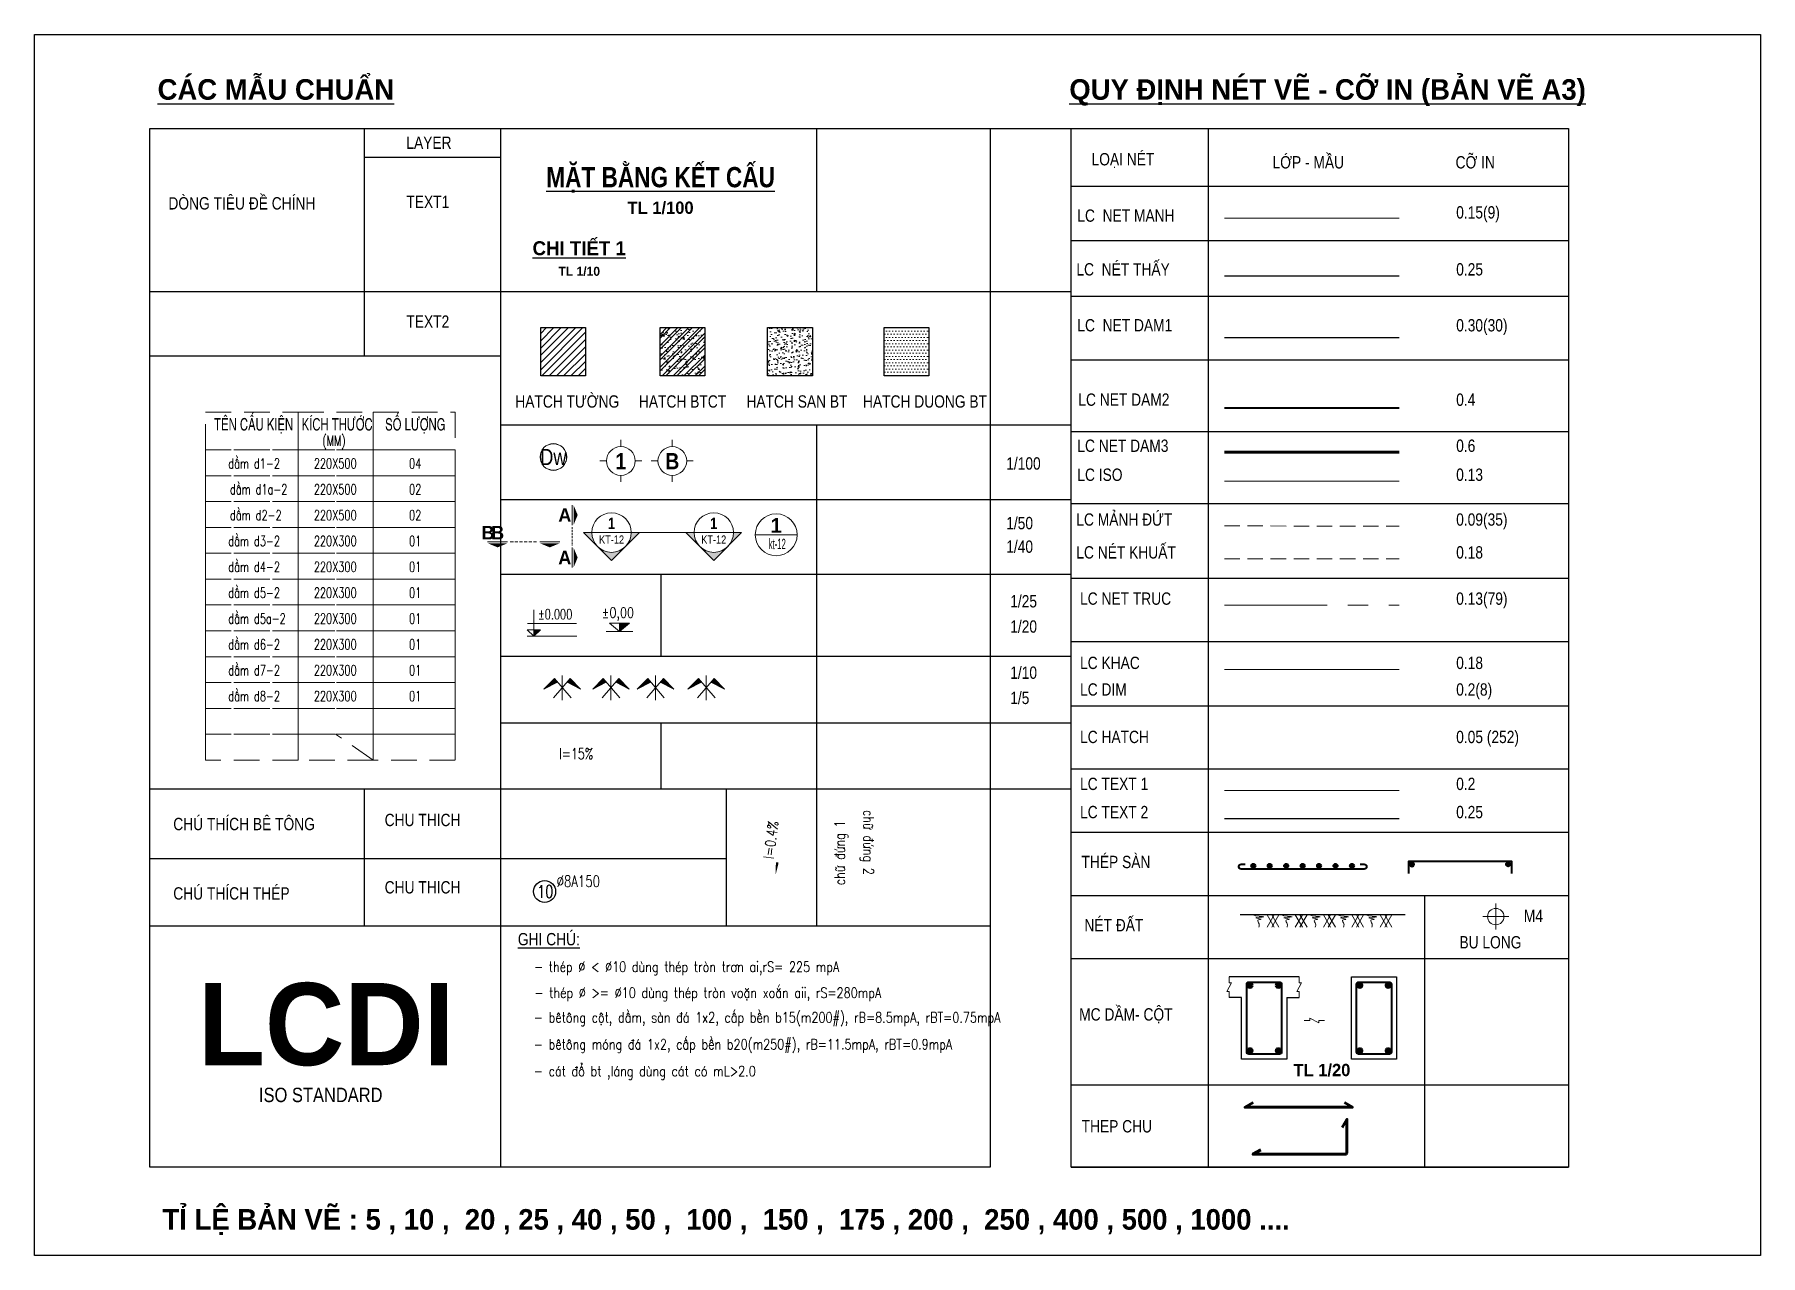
# Model space of a CAD drawing. Header units: inches. Extents: x -676 to 53517, y -20644 to 46516.
# Drawn here: x 2792 to 11192, y -20644 to -14704 of the extents above; entities that cross this region are included whole.
import ezdxf
from ezdxf.enums import TextEntityAlignment as Align

# ---------------------------------------------------------------- set-up
doc = ezdxf.new("R2010")
doc.units = ezdxf.units.IN
doc.header["$MEASUREMENT"] = 0
doc.set_wipeout_variables(frame=1)
for name, pattern in [('CENTERX2', [4, 2.5, -0.5, 0.5, -0.5]), ('DASHDOT', [1, 0.5, -0.25, 0, -0.25]), ('HIDDEN', [0.375, 0.25, -0.125])]:
    doc.linetypes.add(name, pattern=pattern)
for name, color, linetype, lineweight in [('2 - Text2', 2, 'Continuous', 20), ('KICHTHUOC', 167, 'Continuous', 15), ('LC Dim', 8, 'Continuous', 18), ('LC Hatch', 252, 'Continuous', 9), ('LC Hatch @ 1 (1)', 252, 'Continuous', 0), ('LC ISO', 153, 'Continuous', 13), ('LC Khac', 4, 'Continuous', 9), ('LC MANH DUT', 35, 'HIDDEN', 5), ('LC Net dam 1', 30, 'Continuous', 30), ('LC Net dam2', 6, 'Continuous', 40), ('LC Net dam3', 1, 'Continuous', 60), ('LC Net khuat', 4, 'HIDDEN', 13), ('LC Net manh', 9, 'Continuous', 5), ('LC Net thay', 7, 'Continuous', 25), ('LC Net truc', 79, 'DASHDOT', 13), ('LC Text1', 3, 'Continuous', 20), ('LC Text2', 7, 'Continuous', 25), ('TEXT', 7, 'Continuous', 20), ('v-KICHTHUOC', 8, 'Continuous', 18), ('v-TEXT', 7, 'Continuous', 20)]:
    doc.layers.add(name, color=color, linetype=linetype, lineweight=lineweight)
doc.styles.add('Arial', font='arial.ttf', dxfattribs={"width": 0.8})
doc.styles.add('Brief text', font='')
doc.styles.add('EG 1', font='')
doc.styles.add('General text 2', font='arial.ttf')
doc.styles.add('LC 1', font='')
doc.styles.add('LC 2', font='', dxfattribs={"width": 0.7})
doc.styles.add('LC 3', font='vnsimli.shx', dxfattribs={"width": 0.75})
doc.styles.add('LC3', font='', dxfattribs={"width": 0.8})
doc.styles.add('T1', font='Vnsimli.shx', dxfattribs={"width": 0.8})
doc.styles.add('T2', font='', dxfattribs={"width": 0.8})
doc.styles.add('text', font='hoatbif.shx', dxfattribs={"width": 0.7})
doc.styles.add('text1', font='', dxfattribs={"width": 0.7, "height": 300})
doc.styles.get('Brief text').set_extended_font_data('.VnHelvetInsH', bold=True)
doc.styles.get('EG 1').set_extended_font_data('.VnAvantH', bold=True)
doc.styles.get('LC 1').set_extended_font_data('.VnAvantH', bold=True)
doc.styles.get('LC 2').set_extended_font_data('.VnArial NarrowH')
doc.styles.get('LC3').set_extended_font_data('.VnArialH', bold=True)
doc.styles.get('T2').set_extended_font_data('.VnArialH')
doc.styles.get('text1').set_extended_font_data('.VnHelvetInsH', bold=True)

msp = doc.modelspace()

# ---------------------------------------------------------------- texts
at = {"layer": 'LC Text1', "ltscale": 0.2, "style": 'LC 1', "width": 0.9}
for s, p in [('1', (5646.2, -16843, 0)), ('B', (5896.3, -16843, 0))]:
    msp.add_text(s, height=78.9, rotation=359.99922, dxfattribs=at).set_placement(p, align=Align.BOTTOM_CENTER)
at = {"layer": 'LC Text1', "style": 'LC 3', "width": 0.75}
msp.add_text(' I=15%%%', height=52.43, rotation=359.99922, dxfattribs=at).set_placement((5318.8, -18229.4, 0))
at = {"layer": 'LC Text1', "color": 3, "style": 'LC 3', "width": 0.8}
for s, rotation, p in [('ch÷ ®øng 1', 89.99922, (6736.1, -18843.3, 0)), ('ch÷ ®øng 2', 269.99922, (6826.5, -18477, 0)), ('- thÐp %%C < %%C10 dïng thÐp trßn tr¬n ai,rS= 225 mpA', 359.99922, (5223, -19264.7, 0)), ('- thÐp %%C >= %%C10 dïng thÐp trßn voÆn xo¾n aii, rS=280mpA', 359.99922, (5225.1, -19391, 0)), ('- bªt«ng cét, dÇm, sµn ®¸ 1x2, cÊp bÒn b15(m200#), rB=8.5mpA, rBT=0.75mpA', 359.99922, (5222.6, -19511.3, 0)), ('- bªt«ng mãng ®¸ 1x2, cÊp bÒn b20(m250#), rB=11.5mpA, rBT=0.9mpA', 359.99922, (5222.6, -19642, 0)), ('- c¸t ®æ bt ,l¸ng dïng c¸t cã mL>2.0', 359.99922, (5222.6, -19772.6, 0))]:
    msp.add_text(s, height=50, rotation=rotation, dxfattribs=at).set_placement(p)
at = {"layer": 'LC Text2', "lineweight": -2}
for s, height, style, p in [('%%uc¸c mÉu chuÈn', 100, 'LC 1', (3391.3, -15021.4, 0)), ('%%Uquy ®Þnh nÐt vÏ - cì in (b¶n vÏ A3)', 100, 'LC 1', (7828.6, -15021.5, 0)), ('tl 1/20', 60, 'LC 1', (8919.9, -19772.1, 0)), ('iso standard', 70, 'LC 2', (3884.7, -19898.2, 0)), ('tØ lÖ b¶n vÏ : 5 , 10 ,  20 , 25 , 40 , 50 ,  100 ,  150 ,  175 , 200 ,  250 , 400 , 500 , 1000 ....', 100, 'LC 1', (3415.3, -20518.8, 0))]:
    msp.add_text(s, height=height, rotation=359.99922, dxfattribs=dict(at, style=style)).set_placement(p)
at = {"layer": 'LC Text2', "style": 'T2', "width": 0.8}
for s, p in [('layer', (4602.1, -15260.4, 0)), ('lo¹i nÐt', (7936.9, -15340.9, 0)), ('Líp - mÇu', (8817.6, -15355.9, 0)), ('cì in', (9708.5, -15355.9, 0)), ('dßng tiªu ®Ò chÝnh', (3444, -15555.5, 0)), ('text1', (4602.1, -15548.7, 0)), ('0.15(9)', (9711.6, -15599.4, 0)), ('LC  Net manh', (7867.7, -15615.2, 0)), ('LC  nÐt thÊy', (7863.1, -15876.6, 0)), ('0.25 ', (9711.6, -15876.6, 0)), ('text2', (4602.1, -16131, 0)), ('LC  Net dam1', (7867.7, -16148.7, 0)), ('0.30(30)', (9711.6, -16148.7, 0)), ('HATCH T¦êNG', (5132.3, -16519.5, 0)), ('HATCH BTCT', (5733.9, -16519.5, 0)), ('HATCH SAN BT', (6257.2, -16519.5, 0)), ('HATCH DUONG BT', (6824.5, -16519.5, 0)), ('LC Net dam2', (7872.6, -16510.5, 0)), ('0.4', (9711.5, -16510.6, 0)), ('LC Net dam3', (7867.7, -16734.8, 0)), ('0.6', (9711.5, -16734.8, 0)), ('1/100', (7521.5, -16821.1, 0)), ('LC iso', (7867.7, -16875.8, 0)), ('0.13', (9711.5, -16875.8, 0)), ('1/50', (7521.5, -17111.2, 0)), ('LC m¶nh ®øt', (7862.7, -17093.8, 0)), ('0.09(35)', (9711.5, -17093.8, 0)), ('1/40', (7521.5, -17225.8, 0)), ('LC nÐt khuÊt', (7862.7, -17253.6, 0)), ('0.18', (9711.5, -17253.6, 0)), ('1/25', (7541, -17491.6, 0)), ('LC Net truc', (7880.9, -17478.6, 0)), ('0.13(79)', (9711.5, -17478.6, 0)), ('1/20', (7541, -17614.4, 0)), ('1/10', (7541, -17838.9, 0)), ('LC khac', (7880.9, -17791.2, 0)), ('0.18', (9711.5, -17791.2, 0)), ('LC dim', (7880.9, -17920.6, 0)), ('0.2(8)', (9711.5, -17920.7, 0)), ('1/5', (7541, -17961.7, 0)), ('LC Hatch', (7880.9, -18151.6, 0)), ('0.05 (252)', (9711.5, -18151.6, 0)), ('LC text 1', (7880.9, -18379.9, 0)), ('0.2', (9711.5, -18379.9, 0)), ('LC text 2', (7880.9, -18517.1, 0)), ('0.25', (9711.5, -18517.1, 0)), ('chó thÝch bª t«ng', (3467.7, -18575.3, 0)), ('chu thich', (4496.6, -18555.6, 0)), ('thÐp sµn', (7888, -18759.9, 0)), ('chó thÝch thÐp', (3467.7, -18912.8, 0)), ('chu thich', (4496.6, -18883.2, 0)), ('m4', (10040.7, -19022.7, 0)), ('%%Ughi chó:', (5144.8, -19135.5, 0)), ('nÐt ®Êt', (7902, -19067.5, 0)), ('bu long', (9727.3, -19150.5, 0)), ('mc dÇm- cét', (7876.7, -19501.5, 0)), ('thep chu', (7888.5, -20045.9, 0))]:
    msp.add_text(s, height=60, rotation=359.99922, dxfattribs=at).set_placement(p)
at = {"layer": 'LC Text2', "linetype": 'ByBlock', "style": 'LC 3', "width": 0.75}
msp.add_text('%%C8A150', height=55.56, rotation=359.99922, dxfattribs=at).set_placement((5333.6, -18851.5, 0))
at = {"layer": 'LC Text2', "ltscale": 100, "style": 'LC 3', "width": 0.75}
msp.add_text('10', height=61.11, rotation=359.99922, dxfattribs=at).set_placement((5277.9, -18873.7, 0), align=Align.MIDDLE_CENTER)
at = {"layer": 'LC Text2', "lineweight": -2, "style": 'LC 1'}
msp.add_text('LCDI', height=400, rotation=359.99922, dxfattribs=at).set_placement((4211.1, -19518.5, 0), align=Align.MIDDLE)

# ---------------------------------------------------------------- blocks, each defined once
blk = doc.blocks.new('DXicon')
at = {"layer": 'LC Hatch', "ltscale": 50}
for points in [[(-1.15, 4.39), (-1.9, 5.26), (-4.45, 2.69)], [(4.45, 2.69), (1.9, 5.26), (1.15, 4.39)]]:
    blk.add_hatch(color=252, dxfattribs=at).paths.add_polyline_path(points)
at = {"layer": 'LC Net manh', "color": 8, "ltscale": 50}
for p, q in [((-1.9, 5.26), (-4.45, 2.69)), ((-4.45, 2.69), (-1.15, 4.39)), ((-2.13, 0.57), (1.9, 5.26)), ((2.13, 0.57), (-1.9, 5.26)), ((0, 0.04), (0, 6.04)), ((4.45, 2.69), (1.15, 4.39)), ((1.9, 5.26), (4.45, 2.69))]:
    blk.add_line(p, q, dxfattribs=at)
blk = doc.blocks.new('thep tron 2')
at = {"layer": 'LC Net dam2'}
for p, q in [((-0.5, 0.5), (0.5, 0.5)), ((0.35, 0.85), (-0.35, 0.15)), ((-0.35, 0.85), (0.35, 0.15)), ((0, 1), (0, 0))]:
    blk.add_line(p, q, dxfattribs=at)
blk.add_circle((0, 0.5), 0.5, dxfattribs=at)
blk = doc.blocks.new('theptron1')
at = {"layer": 'LC Net dam3'}
for p, q in [((-0.5, 0), (0.5, 0)), ((-0.35, 0.35), (0.35, -0.35)), ((0.35, 0.35), (-0.35, -0.35)), ((0, 0.5), (0, -0.5))]:
    blk.add_line(p, q, dxfattribs=at)
blk.add_circle((0, 0), 0.5, dxfattribs=at)
blk = doc.blocks.new('mat dat')
at = {"layer": 'LC Net manh'}
for p, q in [((2, 0), (3.73, -3)), ((3.73, 0), (2, -3)), ((3.15, 0), (4.88, -3)), ((4.88, 0), (3.15, -3))]:
    blk.add_line(p, q, dxfattribs=at)
blk.add_spline([(0, 0), (-1.21, -0.12), (1.21, -0.52), (-0.75, -0.75), (0.58, -1.1), (-0.23, -1.33), (0.06, -2.19), (0, -3)], degree=3, dxfattribs=at)
blk = doc.blocks.new('TTRUC')
at = {"layer": 'LC ISO'}
for p, q in [((0, 6.95), (0, 10.13)), ((-6.95, 0), (-10.13, 0)), ((6.95, 0), (10.13, 0)), ((0, -6.95), (0, -10.13))]:
    blk.add_line(p, q, dxfattribs=at)
at = {"layer": 'LC Net manh'}
blk.add_circle((0, 0), 6.95, dxfattribs=at)
blk = doc.blocks.new('TIEUDE1')
at = {"layer": '2 - Text2', "color": 7, "style": 'EG 1'}
blk.add_attdef('TIªU§Ò', text='', height=5, dxfattribs=at).set_placement((0, 0), align=Align.BOTTOM_CENTER)
blk.add_attdef('TL', text='', height=3, dxfattribs=at).set_placement((0, -2), align=Align.TOP_CENTER)
blk = doc.blocks.new('TIEUDE2')
at = {"layer": 'LC Text2', "color": 7, "style": 'LC 1'}
blk.add_attdef('%%UTIªU§Ò', text='', height=3.5, dxfattribs=at).set_placement((0, 0), align=Align.BOTTOM_CENTER)
blk.add_attdef('TL', text='', height=2.2, dxfattribs=at).set_placement((0, -1.8), align=Align.TOP_CENTER)
blk = doc.blocks.new('trich CT')
at = {"layer": 'LC ISO'}
blk.add_line((-500, 0), (500, 0), dxfattribs=at)
blk.add_circle((0, 0), 500, dxfattribs=at)
at = {"layer": 'LC Text1', "style": 'text1'}
blk.add_attdef('T', text='', height=350, dxfattribs=at).set_placement((0, 223), align=Align.MIDDLE_CENTER)
at = {"layer": 'LC Text1', "linetype": 'ByBlock', "style": 'text', "width": 0.7}
blk.add_attdef('KT', text='', height=250, dxfattribs=at).set_placement((0, -217), align=Align.MIDDLE_CENTER)
blk = doc.blocks.new('*U85')
at = {"layer": 'LC ISO'}
h = blk.add_hatch(color=256, dxfattribs=at)
h.paths.add_polyline_path([(0, -8.49), (4.24, -4.24, -0.198912), (0, -6, -0.198912), (-4.24, -4.24)])
h.paths.add_polyline_path([(8.49, 0), (6, 0, -0.198912), (4.24, -4.24)])
h.paths.add_polyline_path([(-4.24, -4.24, -0.198912), (-6, 0), (-8.49, 0)])
h = blk.add_hatch(color=256, dxfattribs=at)
h.paths.add_polyline_path([(31.08, -8.49), (35.32, -4.24, -0.198912), (31.08, -6, -0.198912), (26.84, -4.24)])
h.paths.add_polyline_path([(39.57, 0), (37.08, 0, -0.198912), (35.32, -4.24)])
h.paths.add_polyline_path([(26.84, -4.24, -0.198912), (25.08, 0), (22.59, 0)])
for p, q in [((-6, 0), (6, 0)), ((25.08, 0), (37.08, 0))]:
    blk.add_line(p, q, dxfattribs=at)
for points in [[(6, 0), (8.49, 0), (0, -8.49), (-8.49, 0), (-6, 0)], [(37.08, 0), (39.57, 0), (31.08, -8.49), (22.59, 0), (25.08, 0)]]:
    blk.add_lwpolyline(points, dxfattribs=at)
for centre in [(0, 0), (31.08, 0)]:
    blk.add_circle(centre, 6, dxfattribs=at)
at = {"layer": 'LC MANH DUT', "linetype": 'HIDDEN', "ltscale": 300}
blk.add_line((6, 0), (25.08, 0), dxfattribs=at)
at = {"layer": 'LC Text1', "style": 'Brief text', "width": 0.8, "flags": 8}
for tag, p in [('VIEW-NUMBER2', (0, 52)), ('VIEW-NUMBER1', (0, 0))]:
    blk.add_attdef(tag, text='', height=3.5, dxfattribs=at).set_placement(p, align=Align.BOTTOM_CENTER)
at = {"layer": 'LC Text1', "style": 'Arial', "width": 0.8, "flags": 8}
for tag, p in [('SHEET-NUMBER2', (0, 51.13)), ('SHEET-NUMBER1', (0, -0.87))]:
    blk.add_attdef(tag, text='', height=2.5, dxfattribs=at).set_placement(p, align=Align.TOP_CENTER)
blk = doc.blocks.new('Caodo1')
at = {"layer": 'LC Text1'}
blk.add_hatch(color=4, dxfattribs=at).paths.add_polyline_path([(0, 200), (0, 0), (243, 200)])
at = {"layer": 'LC Text1', "color": 4}
for p, q in [((324, 0), (-324, 0)), ((0, 0), (0, 200))]:
    blk.add_line(p, q, dxfattribs=at)
blk.add_lwpolyline([(-243, 200), (243, 200), (0, 0), (0, 0)], close=True, dxfattribs=at)
at = {"layer": 'LC Text1', "color": 4, "style": 'T1', "width": 0.8}
blk.add_attdef('%%P0,00', text='', height=250, dxfattribs=at).set_placement((-39, 460), align=Align.MIDDLE_CENTER)
blk = doc.blocks.new('bu lon')
at = {"layer": 'LC Khac', "color": 9}
for p, q in [((0.79, 0), (-0.79, 0)), ((0, -0.79), (0, 0.79))]:
    blk.add_line(p, q, dxfattribs=at)
at = {"layer": 'LC Khac', "color": 7}
blk.add_circle((0, 0), 0.5, dxfattribs=at)
blk = doc.blocks.new('MM')
at = {"layer": 'LC Khac', "xscale": 2.289702860291335, "yscale": 2.289702860291335, "zscale": 2.289702860291335}
blk.add_blockref('bu lon', (0, 0), dxfattribs=at)
blk = doc.blocks.new('CT')
at = {"layer": 'LC Khac'}
blk.add_hatch(color=252, dxfattribs=at).paths.add_polyline_path([(3.25, 1.6), (1.64, 1.6), (1.64, 0)])
at = {"layer": 'LC Khac', "color": 9, "ltscale": 50}
for p, q in [((12.09, 0), (0, 0)), ((0.05, 3.14), (12, 3.14))]:
    blk.add_line(p, q, dxfattribs=at)
for points in [[(1.64, 6.43), (1.64, 0)], [(1.64, 0), (0.03, 1.6), (1.64, 1.6)], [(1.64, 0), (3.25, 1.6), (1.64, 1.6)]]:
    blk.add_lwpolyline(points, dxfattribs=at)
at = {"layer": 'LC Khac', "color": 3, "style": 'LC 3', "width": 0.75}
blk.add_attdef('CT', (1.91, 3.5), '', height=2.2, dxfattribs=at)
blk = doc.blocks.new('*U66')
at = {"layer": 'Defpoints'}
blk.add_lwpolyline([(0, 4.25), (-2.5, 3.44), (-4.04, 1.31), (-4.04, -1.31), (-2.5, -3.44), (0, -4.25), (2.5, -3.44), (4.04, -1.31), (4.04, 1.31), (2.5, 3.44)], close=True, dxfattribs=at)
at = {"layer": 'LC Text1', "style": 'General text 2', "width": 0.8, "flags": 8}
blk.add_attdef('SYMBOL', text='', height=5.2, dxfattribs=at).set_placement((0, 0), align=Align.MIDDLE_CENTER)
blk.add_wipeout([(0, 4.25), (-2.5, 3.44), (-4.04, 1.31), (-4.04, -1.31), (-2.5, -3.44), (0, -4.25), (2.5, -3.44), (4.04, -1.31), (4.04, 1.31), (2.5, 3.44)]).dxf.layer = 'LC Net manh'
at = {"layer": 'LC ISO'}
blk.add_circle((0, 0), 4.25, dxfattribs=at)
blk = doc.blocks.new('matcatdoc')
at = {"layer": 'LC Khac', "color": 1, "ltscale": 2}
for p, q in [((0, 485), (0, 0)), ((0, -550), (0, -1036))]:
    blk.add_line(p, q, dxfattribs=at)
for points in [[(134, 243, 0, 471, 0), (37, 243, 275, 275, 0)], [(134, -793, 0, 471, 0), (37, -793, 275, 275, 0)]]:
    blk.add_lwpolyline(points, format="xyseb", dxfattribs=at)
at = {"layer": 'LC MANH DUT', "ltscale": 200}
blk.add_line((0, -49), (0, -506), dxfattribs=at)
at = {"ltscale": 2, "style": 'LC 1'}
for p in [(-179, 243), (-179, -793)]:
    blk.add_attdef('LC', text='', height=330, dxfattribs=at).set_placement(p, align=Align.MIDDLE_CENTER)
blk = doc.blocks.new('*U84')
at = {"layer": 'LC Khac', "color": 1, "ltscale": 2}
for p, q in [((0, 0), (-485, 0)), ((1271, 0), (785, 0))]:
    blk.add_line(p, q, dxfattribs=at)
for points in [[(-243, -134, 0, 471, 0), (-243, -37, 275, 275, 0)], [(1028, -134, 0, 471, 0), (1028, -37, 275, 275, 0)]]:
    blk.add_lwpolyline(points, format="xyseb", dxfattribs=at)
at = {"layer": 'LC MANH DUT', "ltscale": 300}
blk.add_line((66, 0), (732, 0), dxfattribs=at)
at = {"ltscale": 2, "style": 'LC 1'}
for p in [(-243, 222), (1028, 222)]:
    blk.add_attdef('LC', text='', height=330, dxfattribs=at).set_placement(p, align=Align.MIDDLE_CENTER)
blk = doc.blocks.new('DODOC1')
at = {"layer": 'KICHTHUOC'}
blk.add_lwpolyline([(-630, 0, 0, 0, 0), (762, 0, 0, 66.7, 0), (443, 0, 66.7, 66.7, 0)], format="xyseb", dxfattribs=at)
at = {"layer": 'TEXT', "style": 'T1', "width": 0.8}
blk.add_attdef('DOC', text='', height=250, dxfattribs=at).set_placement((-79, 226), align=Align.MIDDLE_CENTER)

# ---------------------------------------------------------------- hatches: boundary and pattern name
at = {"layer": 'LC Hatch', "ltscale": 3}
h = msp.add_hatch(dxfattribs=at)
h.set_pattern_fill('AR-CONC', color=256, scale=7.032451, angle=-0.00078)
h.set_pattern_definition([(49.99922, (14207.534, -32484.403), (50.44091, -4.4137), [5.27434, -58.01772]), (354.9992, (14207.534, -32484.403), (-9.7569, 52.89768), [4.21947, -46.41418]), (100.45062, (14211.74, -32484.77), (40.68405, 48.48394), [4.4825, -49.30748]), (46.1834, (14207.535, -32470.34), (75.05305, -11.64107), [7.9115, -87.0266]), (96.6348, (14213.79, -32471.31), (65.73064, 68.50347), [6.72375, -73.9612]), (351.1834, (14207.535, -32470.34), (65.7306, 68.50352), [6.3292, -69.62127]), (20.99922, (14214.567, -32473.854), (41.97681, -28.31455), [5.27434, -58.01772]), (325.9992, (14214.567, -32473.854), (17.11173, 50.99559), [4.21947, -46.41418]), (71.45062, (14218.065, -32476.214), (59.08856, 22.68099), [4.4825, -49.30748]), (37.49922, (14207.534, -32484.403), (0.855456, 23.410587), [0, -45.851583, 0, -47.117424, 0, -46.58999]), (7.49922, (14207.534, -32484.403), (18.500617, 27.73656), [0, -26.863964, 0, -44.796715, 0, -17.75694]), (327.49922, (14191.852, -32484.402), (37.540781, -1.586674), [0, -17.58113, 0, -54.85312, 0, -72.78587]), (317.49922, (14184.82, -32484.402), (41.01238, 7.039273), [0, -22.85547, 0, -36.4281, 0, -51.68852])])
h.paths.add_polyline_path([(6578.2, -16130), (6360.2, -16130), (6360.2, -16365.5), (6578.2, -16365.5)])
h = msp.add_hatch(dxfattribs=at)
h.set_pattern_fill('DOTS', color=256, scale=246.135797, angle=-0.00078)
h.set_pattern_definition([(359.99922, (14245.13, -32484.403), (7.691954, 15.383382), [0, -15.383487])])
h.paths.add_polyline_path([(7145.5, -16130), (6927.5, -16130), (6927.5, -16365.5), (7145.5, -16365.5)])
at = {"layer": 'LC Hatch @ 1 (1)', "ltscale": 2}
h = msp.add_hatch(dxfattribs=at)
h.set_pattern_fill('ANSI31', color=256, scale=200.002916, angle=-0.00078)
h.set_pattern_definition([(44.99922, (14245.13, -32484.403), (-17.677686, 17.67817), [])])
h.paths.add_polyline_path([(5474.2, -16365.5), (5474.2, -16130), (5256.2, -16130), (5256.2, -16365.5)])
h = msp.add_hatch(dxfattribs=at)
h.set_pattern_fill('BTCT', color=256, scale=10, angle=-0.00078)
h.set_pattern_definition([(49.9992, (5355.715, -3917.004), (71.72593, -6.2762), [7.5, -82.5]), (354.9992, (5355.715, -3917.004), (-13.8741, 75.2194), [6, -66]), (100.4506, (5361.69, -3917.53), (57.8519, 68.94316), [6.374, -70.1142]), (46.1834, (5355.715, -3897), (106.7239, -16.55336), [11.25, -123.75]), (96.6348, (5364.61, -3898.38), (93.4676, 97.4105), [9.561, -105.1713]), (351.1834, (5355.72, -3897), (93.4675, 97.4106), [9, -99]), (20.9992, (5365.715, -3902.005), (59.69015, -40.2627), [7.5, -82.5]), (325.9992, (5365.715, -3902.005), (24.33253, 72.51467), [6, -66]), (71.4506, (5370.69, -3905.36), (84.0227, 32.2519), [6.374, -70.1142]), (37.49922, (5355.715, -3917.004), (1.21644, 33.28937), [0, -65.2, 0, -67, 0, -66.25]), (7.4992, (5355.715, -3917.004), (26.30749, 39.44081), [0, -38.2, 0, -63.7, 0, -25.25]), (327.49922, (5333.415, -3917.004), (53.382213, -2.25622), [0, -25, 0, -78, 0, -103.5]), (317.4992, (5323.415, -3917.004), (58.31875, 10.0097), [0, -32.5, 0, -51.8, 0, -73.5]), (44.9992, (5355.715, -3917.004), (-26.51614, 26.51687), []), (44.9992, (5373.393, -3917.005), (-26.51614, 26.51687), [])])
h.paths.add_polyline_path([(6054.8, -16130), (5836.8, -16130), (5836.8, -16365.5), (6054.8, -16365.5)])

# ---------------------------------------------------------------- linework, layer by layer
at = {"layer": 'Defpoints', "ltscale": 0.2}
msp.add_lwpolyline([(2792.4, -14704.2), (11192.4, -14704.3), (11192.4, -20644.3), (2792.4, -20644.2)], close=True, dxfattribs=at)
at = {"layer": 'LC ISO', "ltscale": 0.5}
msp.add_line((8583.4, -16877.4, 0), (9433.8, -16877.4, 0), dxfattribs=at)
at = {"layer": 'LC Khac', "ltscale": 0.5}
msp.add_line((8583.4, -17792.8, 0), (9433.8, -17792.8, 0), dxfattribs=at)
at = {"layer": 'LC MANH DUT', "ltscale": 300}
msp.add_line((8583.4, -17095.3, 0), (9433.8, -17095.4, 0), dxfattribs=at)
at = {"layer": 'LC Net dam 1'}
msp.add_line((8583.4, -16178.5, 0), (9433.8, -16178.5, 0), dxfattribs=at)
at = {"layer": 'LC Net dam2', "ltscale": 5}
msp.add_line((9433.8, -16522.5, 0), (8583.4, -16522.5, 0), dxfattribs=at)
at = {"layer": 'LC Net dam2'}
msp.add_lwpolyline([(9480.6, -18785.6), (9480.6, -18725.6), (9980.6, -18725.6), (9980.6, -18785.6)], dxfattribs=at)
msp.add_lwpolyline([(9244.1, -18740.8), (9264.1, -18740.8, -0.414214), (9275.5, -18752.2), (9275.5, -18753.4, -0.414214), (9264.1, -18764.8), (8964.7, -18764.8), (8665.2, -18764.8, -0.414214), (8653.9, -18753.4), (8653.9, -18752.2, -0.414214), (8665.2, -18740.8), (8685.2, -18740.8)], format="xyb", dxfattribs=at)
for points in [[(8691.9, -19654.4), (8691.9, -19324.4, -0.414214), (8701.9, -19314.4), (8851.9, -19314.4, -0.414214), (8861.9, -19324.4), (8861.9, -19654.4, -0.414214), (8851.9, -19664.4), (8701.9, -19664.4, -0.414214)], [(9226.4, -19654.4), (9226.4, -19324.4, -0.414214), (9236.4, -19314.4), (9386.4, -19314.4, -0.414214), (9396.4, -19324.4), (9396.4, -19654.4, -0.414214), (9386.4, -19664.4), (9236.4, -19664.4, -0.414214)]]:
    msp.add_lwpolyline(points, format="xyb", close=True, dxfattribs=at)
at = {"layer": 'LC Net dam3', "ltscale": 0.5}
msp.add_line((8583.4, -16736.3, 0), (9433.8, -16736.3, 0), dxfattribs=at)
at = {"layer": 'LC Net dam3', "ltscale": 5}
msp.add_lwpolyline([(8722.7, -19900.6), (8683.8, -19923.1), (9206.8, -19923.1), (9167.8, -19900.6)], dxfattribs=at)
at = {"layer": 'LC Net dam3'}
msp.add_lwpolyline([(9157.1, -20021.6), (9179.6, -19982.6), (9179.6, -20142.3, -0.414214), (9169.6, -20152.3), (8722.1, -20152.3), (8761.1, -20129.8)], format="xyb", dxfattribs=at)
at = {"layer": 'LC Net khuat', "ltscale": 300}
msp.add_line((8583.4, -17255.1, 0), (9433.8, -17255.2, 0), dxfattribs=at)
at = {"layer": 'LC Net manh'}
msp.add_line((8583.4, -15598.3, 0), (9433.9, -15598.3, 0), dxfattribs=at)
for points in [[(8606.9, -19389.4), (8606.9, -19360.8), (8595.4, -19360.8), (8618.4, -19318.1), (8606.9, -19318.1), (8606.9, -19289.4)], [(8946.9, -19389.4), (8946.9, -19360.8), (8935.4, -19360.8), (8958.4, -19318.1), (8946.9, -19318.1), (8946.9, -19289.4)], [(8971, -19500.6), (8999.6, -19500.6), (8999.6, -19489.1), (9042.4, -19512.1), (9042.4, -19500.6), (9071, -19500.6)]]:
    msp.add_lwpolyline(points, dxfattribs=at)
at = {"layer": 'LC Net thay'}
for p, q in [((4397.1, -15161.2, 0), (4397.1, -16266.9, 0)), ((5059.8, -15161.2, 0), (5059.7, -20214.6, 0)), ((6597.8, -15161.2, 0), (6597.8, -15953.7, 0)), ((7444.1, -15161.2, 0), (7838.3, -15161.2, 0)), ((8504.2, -15161.2, 0), (8504.2, -20214.6, 0)), ((5059.8, -15303.2, 0), (4397.1, -15303.2, 0)), ((7838.3, -15441.5, 0), (10257.7, -15441.5, 0)), ((7838.3, -15706.1, 0), (10257.7, -15706.1, 0)), ((3353.4, -15953.7, 0), (6597.8, -15953.7, 0)), ((3353.4, -15953.7, 0), (7838.3, -15953.7, 0)), ((8583.4, -15878.1, 0), (9433.8, -15878.1, 0)), ((7838.3, -15977.2, 0), (10257.7, -15977.3, 0)), ((3353.4, -16266.9, 0), (5059.8, -16266.9, 0)), ((7838.3, -16286.3, 0), (10257.7, -16286.3, 0)), ((5059.7, -16603.2, 0), (7838.3, -16603.2, 0)), ((6597.8, -16603.2, 0), (6597.8, -19040.4, 0)), ((7838.3, -16636.1, 0), (10257.7, -16636.2, 0)), ((5059.7, -16966.7, 0), (7838.3, -16966.7, 0)), ((7838.3, -16986, 0), (10257.7, -16986, 0)), ((5059.7, -17330.1, 0), (7838.3, -17330.2, 0)), ((5841.2, -17330.1, 0), (5841.2, -17728.4, 0)), ((7838.3, -17349.5, 0), (10257.7, -17349.5, 0)), ((7838.3, -17657, 0), (10257.7, -17657, 0)), ((5059.7, -17728.4, 0), (7838.3, -17728.5, 0)), ((7838.3, -17969.6, 0), (10257.7, -17969.7, 0)), ((5059.7, -18052.4, 0), (6597.8, -18052.5, 0)), ((5059.7, -18052.4, 0), (7838.3, -18052.5, 0)), ((5841.2, -18052.4, 0), (5841.2, -18374.7, 0)), ((7838.3, -18277.2, 0), (10257.7, -18277.2, 0)), ((3353.3, -18374.6, 0), (7838.3, -18374.7, 0)), ((4397, -18374.6, 0), (4397, -19040.4, 0)), ((6159.9, -19040.4, 0), (6159.9, -18374.7, 0)), ((8583.4, -18518.6, 0), (9433.8, -18518.7, 0)), ((7838.3, -18584.7, 0), (10257.7, -18584.8, 0)), ((3353.3, -18712.8, 0), (6159.9, -18712.9, 0)), ((7838.3, -18892.3, 0), (10257.7, -18892.3, 0)), ((9556.8, -18892.3, 0), (9556.8, -20214.6, 0)), ((3353.3, -19040.4, 0), (7444, -19040.4, 0)), ((3353.3, -19040.4, 0), (7444, -19040.4, 0)), ((9463.7, -18986.9, 0), (8659.7, -18986.9, 0)), ((7838.3, -19199.8, 0), (10257.7, -19199.8, 0)), ((8946.9, -19289.4, 0), (8606.9, -19289.4, 0)), ((8666.9, -19389.4, 0), (8606.9, -19389.4, 0)), ((8886.9, -19389.4, 0), (8946.9, -19389.4, 0)), ((7838.3, -19814.9, 0), (10257.7, -19814.9, 0)), ((7838.3, -20214.6, 0), (10257.6, -20214.6, 0))]:
    msp.add_line(p, q, dxfattribs=at)
for points in [[(3353.4, -15161.1), (7444.1, -15161.2), (7444, -20214.6), (3353.3, -20214.5)], [(7838.3, -15161.2), (10257.7, -15161.2), (10257.6, -20214.6), (7838.3, -20214.6)], [(9201.4, -19289.4), (9421.4, -19289.4), (9421.4, -19689.4), (9201.4, -19689.4)]]:
    msp.add_lwpolyline(points, close=True, dxfattribs=at)
msp.add_lwpolyline([(8886.9, -19389.4), (8886.9, -19689.4), (8666.9, -19689.4), (8666.9, -19389.4)], dxfattribs=at)
at = {"layer": 'LC Net truc', "linetype": 'CENTERX2', "ltscale": 200}
msp.add_line((8583.4, -17480.1, 0), (9433.8, -17480.1, 0), dxfattribs=at)
at = {"layer": 'LC Text1'}
msp.add_line((8583.4, -18381.5, 0), (9433.8, -18381.5, 0), dxfattribs=at)
at = {"layer": 'LC Text2', "ltscale": 2}
for points in [[(5256.2, -16130), (5474.2, -16130), (5474.2, -16365.5), (5256.2, -16365.5)], [(5836.8, -16130), (6054.8, -16130), (6054.8, -16365.5), (5836.8, -16365.5)], [(6360.2, -16130), (6578.2, -16130), (6578.2, -16365.5), (6360.2, -16365.5)], [(6927.5, -16130), (7145.5, -16130), (7145.5, -16365.5), (6927.5, -16365.5)]]:
    msp.add_lwpolyline(points, close=True, dxfattribs=at)
at = {"layer": 'LC Text2', "ltscale": 100}
msp.add_circle((5274.9, -18873.7, 0), 53.5, dxfattribs=at)

# ---------------------------------------------------------------- block references
at = {"layer": 'LC Dim'}
for p, xscale, yscale, zscale, rotation in [((8707.9, -19330.4, 0), 20.00000014482849, 20.00000014482849, 20.00000014482849, 359.999216292062), ((8845.9, -19330.4, 0), -20.00000014482849, 20.00000014482846, 20.00000014482846, 359.999216292062), ((9242.4, -19330.4, 0), 20.00000014482849, 20.00000014482849, 20.00000014482849, 359.999216292062), ((9380.4, -19330.4, 0), -20.00000014482849, 20.00000014482846, 20.00000014482846, 359.999216292062), ((8707.9, -19648.4, 0), -20.00000014482848, 20.00000014482846, 20.00000014482846, 179.9992162950231), ((8845.9, -19648.4, 0), 20.00000014482848, 20.00000014482848, 20.00000014482848, 179.9992162950232), ((9242.4, -19648.4, 0), -20.00000014482848, 20.00000014482846, 20.00000014482846, 179.9992162950231), ((9380.4, -19648.4, 0), 20.00000014482848, 20.00000014482848, 20.00000014482848, 179.9992162950232)]:
    msp.add_blockref('theptron1', p, dxfattribs=dict(at, xscale=xscale, yscale=yscale, zscale=zscale, rotation=rotation))
at = {"layer": 'LC Hatch', "xscale": 20.00000014482849, "yscale": 20.00000014482849, "zscale": 20.00000014482849, "rotation": 359.999216292062}
for p in [(5360.9, -17942.7, 0), (5597.9, -17942.7, 0), (5814.9, -17942.7, 0), (6061.7, -17942.7, 0)]:
    msp.add_blockref('DXicon', p, dxfattribs=at)
at = {"layer": 'LC ISO', "xscale": 10.07844203318265, "yscale": 10.07844203318265, "zscale": 10.07844203318265, "rotation": 359.999216292062}
for p in [(5646.2, -16778.8, 0), (5896.3, -16778.8, 0)]:
    msp.add_blockref('TTRUC', p, dxfattribs=at)
at = {"layer": 'LC ISO'}
ref = msp.add_blockref('*U85', (5600.8, -17127.5, 0), dxfattribs=dict(at, xscale=16.00000011586774, yscale=16.00000011586774, zscale=16.00000011586774, rotation=359.999216292062))
ref.add_attrib('VIEW-NUMBER1', '1', dxfattribs={"layer": 'LC Text1', "height": 56, "rotation": 359.99922, "style": 'Brief text', "width": 0.8}).set_placement((5600.8, -17127.5, 0), align=Align.BOTTOM_CENTER)
ref.add_attrib('SHEET-NUMBER1', 'KT-12', dxfattribs={"layer": 'LC Text1', "height": 40, "rotation": 359.99922, "style": 'Arial', "width": 0.8}).set_placement((5600.8, -17141.4, 0), align=Align.TOP_CENTER)
ref.add_attrib('VIEW-NUMBER2', '1', dxfattribs={"layer": 'LC Text1', "height": 56, "rotation": 359.99922, "style": 'Brief text', "width": 0.8}).set_placement((6098, -17127.5, 0), align=Align.BOTTOM_CENTER)
ref.add_attrib('SHEET-NUMBER2', 'KT-12', dxfattribs={"layer": 'LC Text1', "height": 40, "rotation": 359.99922, "style": 'Arial', "width": 0.8}).set_placement((6098, -17141.4, 0), align=Align.TOP_CENTER)
ref = msp.add_blockref('trich CT', (6401.9, -17138.1, 0), dxfattribs=dict(at, xscale=0.2036571443320401, yscale=0.2036571443320401, zscale=0.2036571443320401, rotation=359.999216292062))
ref.add_attrib('T', '1', dxfattribs={"layer": 'LC Text2', "height": 71.3, "rotation": 359.99922, "style": 'text1'}).set_placement((6401.9, -17092.8, 0), align=Align.MIDDLE_CENTER)
ref.add_attrib('KT', ' kt-12', dxfattribs={"layer": 'LC Text2', "linetype": 'ByBlock', "height": 50.91, "rotation": 359.99922, "style": 'text', "width": 0.55}).set_placement((6401.9, -17182.4, 0), align=Align.MIDDLE_CENTER)
at = {"layer": 'LC Khac', "xscale": 20.00000014482849, "yscale": 20.00000014482849, "zscale": 20.00000014482849, "rotation": 359.999216292062}
for p in [(8750.8, -18986.9, 0), (8888.3, -18986.9, 0), (9025.9, -18986.9, 0), (9163.5, -18986.9, 0), (9301, -18986.9, 0)]:
    msp.add_blockref('mat dat', p, dxfattribs=at)
at = {"layer": 'LC MANH DUT', "xscale": 34.939031595169, "yscale": 34.939031595169, "zscale": 34.939031595169, "rotation": 359.999216292062}
msp.add_blockref('MM', (9904.1, -18995.6, 0), dxfattribs=at)
at = {"layer": 'LC Net dam2'}
for p, xscale, yscale, zscale, rotation in [((9496.6, -18731.6, 0), -20.00000014482848, 20.00000014482846, 20.00000014482846, 179.9992162950231), ((9964.6, -18731.6, 0), 20.00000014482848, 20.00000014482848, 20.00000014482848, 179.9992162950232), ((8724.2, -18758.8, 0), 20.00000014482849, 20.00000014482849, 20.00000014482849, 359.999216292062), ((8804.2, -18758.8, 0), 20.00000014482849, 20.00000014482849, 20.00000014482849, 359.999216292062), ((8884.2, -18758.8, 0), 20.00000014482849, 20.00000014482849, 20.00000014482849, 359.999216292062), ((8964.2, -18758.8, 0), 20.00000014482849, 20.00000014482849, 20.00000014482849, 359.999216292062), ((9044.2, -18758.8, 0), 20.00000014482849, 20.00000014482849, 20.00000014482849, 359.999216292062), ((9124.2, -18758.8, 0), 20.00000014482849, 20.00000014482849, 20.00000014482849, 359.999216292062), ((9204.2, -18758.8, 0), 20.00000014482849, 20.00000014482849, 20.00000014482849, 359.999216292062)]:
    msp.add_blockref('thep tron 2', p, dxfattribs=dict(at, xscale=xscale, yscale=yscale, zscale=zscale, rotation=rotation))
at = {"layer": 'LC Net manh'}
ref = msp.add_blockref('matcatdoc', (5409, -17090.5, 0), dxfattribs=dict(at, xscale=0.2000000014483476, yscale=0.2000000014483476, zscale=0.2000000014483476, rotation=359.999216292062))
ref.add_attrib('LC', 'A', dxfattribs={"layer": '0', "ltscale": 2, "height": 66, "rotation": 359.99922, "style": 'LC 1'}).set_placement((5373.3, -17249, 0), align=Align.MIDDLE_CENTER)
ref.add_attrib('LC', 'A', dxfattribs={"layer": '0', "ltscale": 2, "height": 66, "rotation": 359.99922, "style": 'LC 1'}).set_placement((5373.3, -17041.9, 0), align=Align.MIDDLE_CENTER)
ref = msp.add_blockref('*U84', (5094.7, -17172.4, 0), dxfattribs=dict(at, xscale=0.2000000014483476, yscale=0.2000000014483476, zscale=0.2000000014483476, rotation=359.999216292062))
ref.add_attrib('LC', 'B', dxfattribs={"layer": '0', "ltscale": 2, "height": 66, "rotation": 359.99922, "style": 'LC 1'}).set_placement((4998.9, -17127.9, 0), align=Align.MIDDLE_CENTER)
ref.add_attrib('LC', 'B', dxfattribs={"layer": '0', "ltscale": 2, "height": 66, "rotation": 359.99922, "style": 'LC 1'}).set_placement((5046.2, -17127.9, 0), align=Align.MIDDLE_CENTER)
at = {"layer": 'LC Text1'}
ref = msp.add_blockref('CT', (5190.1, -17632.1, 0), dxfattribs=dict(at, xscale=20.00000014482849, yscale=20.00000014482849, zscale=20.00000014482849, rotation=359.999216292062))
ref.add_attrib('CT', '%%P0.000', (5242.9, -17549.3, 0), dxfattribs={"color": 3, "height": 49.6, "rotation": 359.99922, "style": 'LC 3', "width": 0.7})
ref = msp.add_blockref('Caodo1', (5639.1, -17608.6, 0), dxfattribs=dict(at, xscale=0.2000000014483476, yscale=0.2000000014483476, zscale=0.2000000014483476, rotation=359.999216292062))
ref.add_attrib('%%P0,00', '%%p0,00', dxfattribs={"layer": 'LC Text2', "height": 50, "rotation": 359.99922, "style": 'T1', "width": 0.8}).set_placement((5631.3, -17516.7, 0), align=Align.MIDDLE_CENTER)
at = {"layer": 'LC Text2'}
ref = msp.add_blockref('TIEUDE1', (5839.4, -15476.9, 0), dxfattribs=dict(at, xscale=20.00000014482849, yscale=20.00000014482849, zscale=20.00000014482849, rotation=359.999216292062))
ref.add_attrib('TIªU§Ò', '%%UmÆt b»ng kÕt cÊu', dxfattribs={"color": 7, "height": 98.488, "rotation": 359.99922, "style": 'LC3', "width": 0.8}).set_placement((5839.4, -15476.9, 0), align=Align.BOTTOM_CENTER)
ref.add_attrib('TL', 'TL 1/100', dxfattribs={"color": 7, "height": 60, "rotation": 359.99922, "style": 'LC 1'}).set_placement((5839.4, -15516.9, 0), align=Align.TOP_CENTER)
ref = msp.add_blockref('TIEUDE2', (5443.3, -15798.2, 0), dxfattribs=dict(at, xscale=20.00000014482849, yscale=20.00000014482849, zscale=20.00000014482849, rotation=359.999216292062))
ref.add_attrib('%%UTIªU§Ò', '%%Uchi tiÕt 1', dxfattribs={"color": 7, "height": 67.923, "rotation": 359.99922, "style": 'LC 1'}).set_placement((5443.3, -15798.2, 0), align=Align.BOTTOM_CENTER)
ref.add_attrib('TL', 'TL 1/10', dxfattribs={"color": 7, "height": 44, "rotation": 359.99922, "style": 'LC 1'}).set_placement((5443.3, -15834.2, 0), align=Align.TOP_CENTER)
at = {"layer": 'v-KICHTHUOC'}
ref = msp.add_blockref('DODOC1', (6419.1, -18644.2), dxfattribs=dict(at, xscale=-0.2000029164870154, yscale=0.2000029164870153, zscale=0.2000029164870153, rotation=82.3267871807796))
ref.add_attrib('DOC', 'I=0.4%', dxfattribs={"layer": 'v-TEXT', "height": 50, "rotation": 82.32679, "style": 'T1', "width": 0.8}).set_placement((6376.4, -18622.6), align=Align.MIDDLE_CENTER)

msp.set_redraw_order([(e.dxf.handle, doc.entitydb.next_handle()) for e in msp.query("TEXT MTEXT ATTDEF DIMENSION ARC_DIMENSION")])  # texts and dimensions are drawn at this point

# ---------------------------------------------------------------- next in the draw order: wipeouts: each hides what was drawn before it
at = {"ltscale": 500}
msp.add_wipeout([(3625, -16541), (4839.9, -16541), (4839.9, -18234.1), (3625, -18234.1)], dxfattribs=at).translate(0, 0, 0).dxf.layer = 'LC Net truc'

# ---------------------------------------------------------------- next in the draw order: linework, layer by layer
at = {"layer": 'LC Dim', "ltscale": 3}
msp.add_lwpolyline([(2792.4, -14704.2), (11192.4, -14704.3), (11192.3, -20644.3), (2792.4, -20644.2)], close=True, dxfattribs=at)
at = {"layer": 'LC MANH DUT', "ltscale": 500}
for points in [[(3625, -16541), (4074.9, -16541), (4074.9, -16725.2), (3625, -16725.1)], [(4074.9, -16541), (4441.2, -16541), (4441.2, -16725.2), (4074.9, -16725.2)], [(4441.2, -16541), (4839.9, -16541), (4839.9, -16725.2), (4441.2, -16725.2)], [(3625, -16725.1), (4074.9, -16725.2), (4074.9, -16850.9), (3625, -16850.9)], [(4074.9, -16725.2), (4441.2, -16725.2), (4441.2, -16850.9), (4074.9, -16850.9)], [(4441.2, -16725.2), (4839.9, -16725.2), (4839.9, -16850.9), (4441.2, -16850.9)], [(3625, -16850.9), (4074.9, -16850.9), (4074.9, -16976.6), (3625, -16976.6)], [(4074.9, -16850.9), (4441.2, -16850.9), (4441.2, -16976.6), (4074.9, -16976.6)], [(4441.2, -16850.9), (4839.9, -16850.9), (4839.9, -16976.7), (4441.2, -16976.6)], [(3625, -16976.6), (4074.9, -16976.6), (4074.9, -17102.4), (3625, -17102.4)], [(4074.9, -16976.6), (4441.2, -16976.6), (4441.2, -17102.4), (4074.9, -17102.4)], [(4441.2, -16976.6), (4839.9, -16976.7), (4839.9, -17102.4), (4441.2, -17102.4)], [(3625, -17102.4), (4074.9, -17102.4), (4074.9, -17228.1), (3625, -17228.1)], [(4074.9, -17102.4), (4441.2, -17102.4), (4441.2, -17228.1), (4074.9, -17228.1)], [(4441.2, -17102.4), (4839.9, -17102.4), (4839.9, -17228.1), (4441.2, -17228.1)], [(3625, -17228.1), (4074.9, -17228.1), (4074.9, -17353.9), (3625, -17353.9)], [(4074.9, -17228.1), (4441.2, -17228.1), (4441.2, -17353.9), (4074.9, -17353.9)], [(4441.2, -17228.1), (4839.9, -17228.1), (4839.9, -17353.9), (4441.2, -17353.9)], [(3625, -17353.9), (4074.9, -17353.9), (4074.9, -17479.6), (3625, -17479.6)], [(4074.9, -17353.9), (4441.2, -17353.9), (4441.2, -17479.6), (4074.9, -17479.6)], [(4441.2, -17353.9), (4839.9, -17353.9), (4839.9, -17479.6), (4441.2, -17479.6)], [(3625, -17479.6), (4074.9, -17479.6), (4074.9, -17605.4), (3625, -17605.4)], [(4074.9, -17479.6), (4441.2, -17479.6), (4441.2, -17605.4), (4074.9, -17605.4)], [(4441.2, -17479.6), (4839.9, -17479.6), (4839.9, -17605.4), (4441.2, -17605.4)], [(3625, -17605.4), (4074.9, -17605.4), (4074.9, -17731.1), (3625, -17731.1)], [(4074.9, -17605.4), (4441.2, -17605.4), (4441.2, -17731.1), (4074.9, -17731.1)], [(4441.2, -17605.4), (4839.9, -17605.4), (4839.9, -17731.1), (4441.2, -17731.1)], [(3625, -17731.1), (4074.9, -17731.1), (4074.9, -17856.9), (3625, -17856.9)], [(4074.9, -17731.1), (4441.2, -17731.1), (4441.2, -17856.9), (4074.9, -17856.9)], [(4441.2, -17731.1), (4839.9, -17731.1), (4839.9, -17856.9), (4441.2, -17856.9)], [(3625, -17856.9), (4074.9, -17856.9), (4074.8, -17982.6), (3625, -17982.6)], [(4074.9, -17856.9), (4441.2, -17856.9), (4441.2, -17982.6), (4074.8, -17982.6)], [(4441.2, -17856.9), (4839.9, -17856.9), (4839.9, -17982.6), (4441.2, -17982.6)], [(3625, -17982.6), (4074.8, -17982.6), (4074.8, -18108.3), (3625, -18108.3)], [(4074.8, -17982.6), (4441.2, -17982.6), (4441.2, -18108.4), (4074.8, -18108.3)], [(4441.2, -17982.6), (4839.9, -17982.6), (4839.9, -18108.4), (4441.2, -18108.4)], [(3625, -18108.3), (4074.8, -18108.3), (4074.8, -18234.1), (3625, -18234.1)], [(4074.8, -18108.3), (4441.2, -18108.4), (4441.2, -18234.1), (4074.8, -18234.1)], [(4258, -18108.4), (4839.9, -18108.4), (4839.9, -18234.1), (4441.2, -18234.1)]]:
    msp.add_lwpolyline(points, close=True, dxfattribs=at)

# ---------------------------------------------------------------- next in the draw order: texts
at = {"layer": 'LC Text1', "color": 3, "style": 'LC 3', "width": 0.7}
for s, p in [('(MM)', (4193.7, -16705.3, 0)), ('dÇm d1-2', (3735.6, -16816.1, 0)), ('220X500', (4151.8, -16816.1, 0)), ('04', (4615.4, -16816.1, 0)), ('dÇm d1a-2', (3743.7, -16941.8, 0)), ('220X500', (4151.8, -16941.8, 0)), ('02', (4615.4, -16941.8, 0)), ('dÇm d2-2', (3743.7, -17067.6, 0)), ('220X500', (4151.8, -17067.6, 0)), ('02', (4615.4, -17067.6, 0)), ('dÇm d3-2', (3735.6, -17193.3, 0)), ('220X300', (4151.8, -17193.3, 0)), ('01', (4615.4, -17193.3, 0)), ('dÇm d4-2', (3735.6, -17319, 0)), ('220X300', (4151.8, -17319, 0)), ('01', (4615.4, -17319.1, 0)), ('dÇm d5-2', (3735.6, -17444.8, 0)), ('220X300', (4151.8, -17444.8, 0)), ('01', (4615.4, -17444.8, 0)), ('dÇm d5a-2', (3735.6, -17570.5, 0)), ('220X300', (4151.8, -17570.5, 0)), ('01', (4615.4, -17570.5, 0)), ('dÇm d6-2', (3735.6, -17696.3, 0)), ('220X300', (4151.8, -17696.3, 0)), ('01', (4615.4, -17696.3, 0)), ('dÇm d7-2', (3735.6, -17822, 0)), ('220X300', (4151.8, -17822, 0)), ('01', (4615.4, -17822, 0)), ('dÇm d8-2', (3735.6, -17947.8, 0)), ('220X300', (4151.8, -17947.8, 0)), ('01', (4615.4, -17947.8, 0))]:
    msp.add_text(s, height=49.6, rotation=359.99922, dxfattribs=at).set_placement(p)
at = {"layer": 'LC Text2', "lineweight": -2, "style": 'LC 2', "width": 0.8}
for s, p in [('tªn cÊu kiÖn', (3666.8, -16630.6, 0)), ('sè l\xadîng', (4499, -16630.6, 0)), ('kÝch th\xadíc', (4092.5, -16630.6, 0))]:
    msp.add_text(s, height=60, rotation=359.99922, dxfattribs=at).set_placement(p)

# ---------------------------------------------------------------- next in the draw order: block references
at = {"layer": 'LC Net manh'}
ref = msp.add_blockref('*U66', (5317.6, -16759.6, 0), dxfattribs=dict(at, xscale=15.24705893394056, yscale=15.24705893394056, zscale=15.24705893394056, rotation=359.999216292062))
ref.add_attrib('SYMBOL', 'Dw', dxfattribs={"layer": 'LC Text1', "height": 79.28, "rotation": 359.99922, "style": 'General text 2', "width": 0.8}).set_placement((5317.6, -16759.6, 0), align=Align.MIDDLE_CENTER)

doc.saveas('drawing.dxf')
